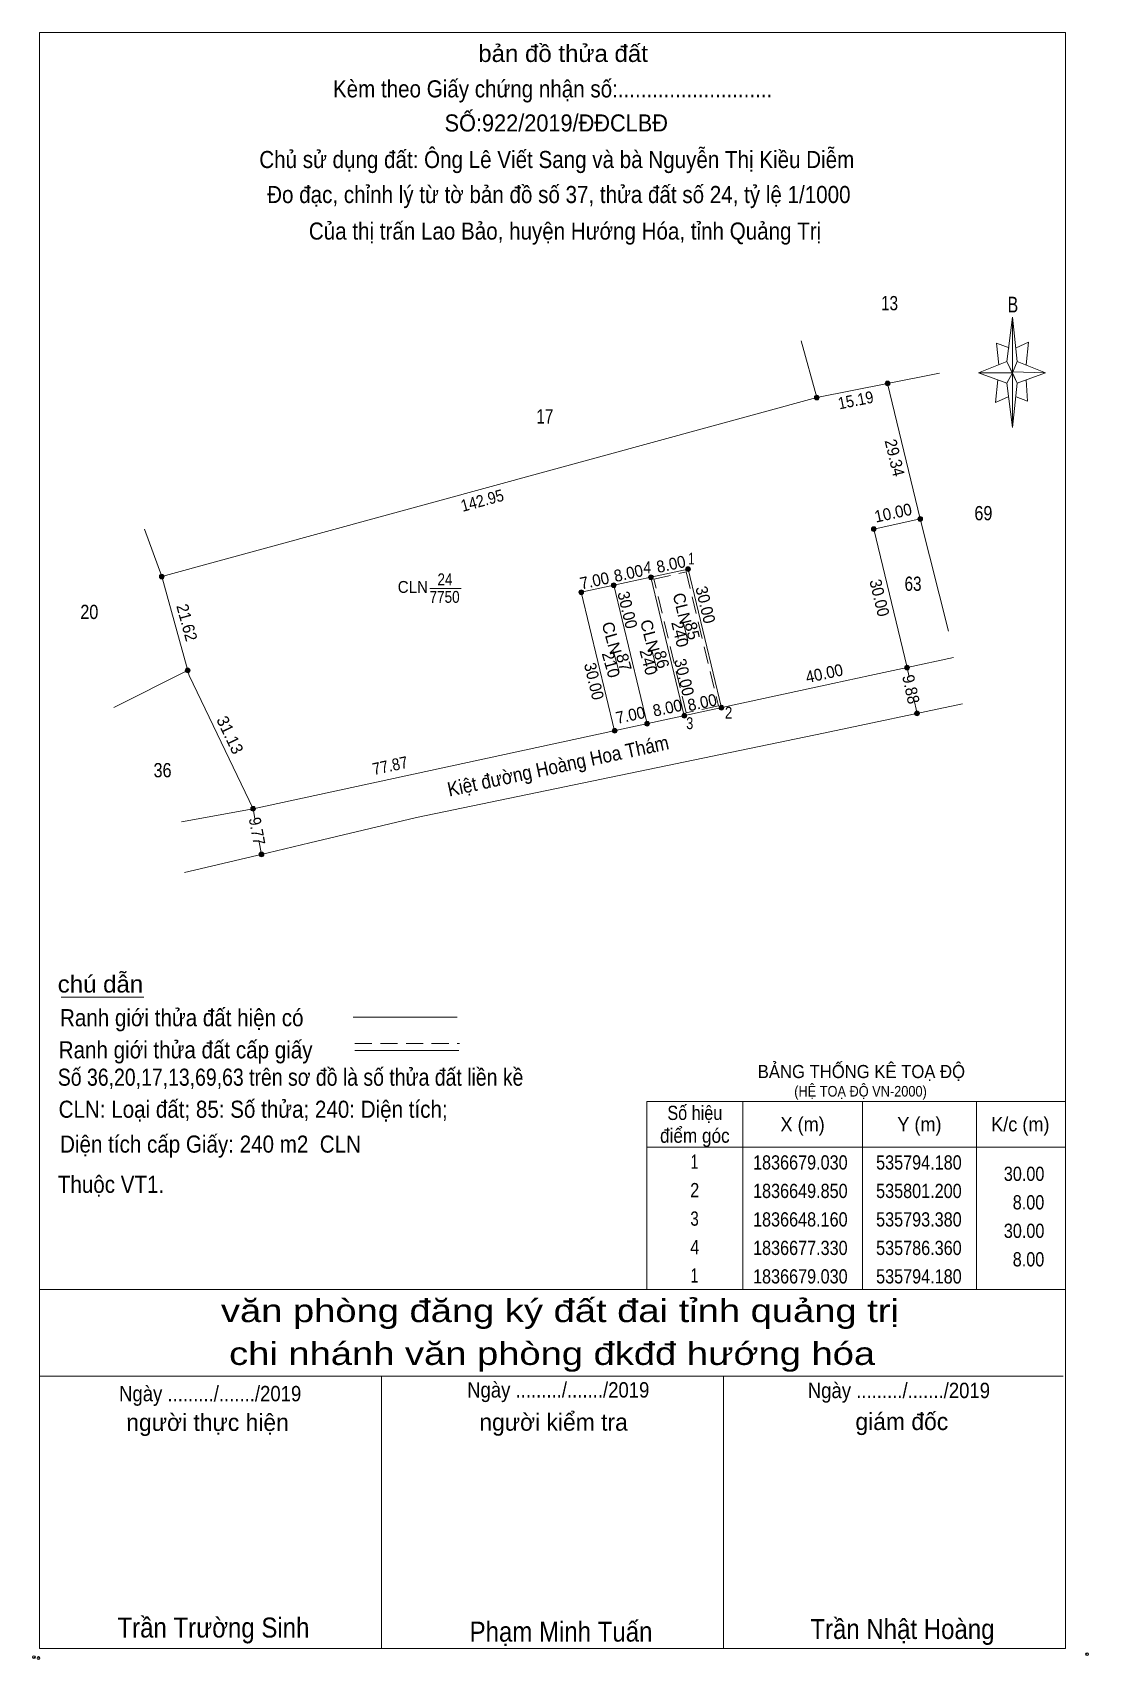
# Model space of a CAD drawing. Header units: metres. Extents: x 535253 to 536510, y 1836459 to 1837303.
# Drawn here: x 535414.5 to 535636.8, y 1836958.2 to 1837300.8 of the extents above; entities that cross this region are included whole.
import ezdxf
from ezdxf.enums import TextEntityAlignment as Align

# ---------------------------------------------------------------- set-up
doc = ezdxf.new("R2010")
doc.units = ezdxf.units.M
doc.header["$LTSCALE"] = 1.2
doc.header["$PDMODE"] = 32
doc.header["$PDSIZE"] = 0.6
doc.linetypes.add('MEDIUM_DASHED', pattern=[4.5, 3, -1.5])
for name, color, linetype, lineweight in [('1', 7, 'Continuous', 13), ('10', 7, 'Continuous', 13), ('12', 7, 'Continuous', 13), ('17', 7, 'Continuous', 13), ('2', 7, 'Continuous', 13), ('23', 7, 'Continuous', 13), ('5', 7, 'Continuous', 13), ('6', 7, 'Continuous', 13), ('63', 7, 'Continuous', 13)]:
    doc.layers.add(name, color=color, linetype=linetype, lineweight=lineweight)

msp = doc.modelspace()

# ---------------------------------------------------------------- texts
at = {"layer": '1', "width": 0.85}
msp.add_text('7750', height=2.5, dxfattribs=at).set_placement((535501.255, 1837180.71), align=Align.CENTER)
at = {"layer": '1'}
for s, height, width, p in [('BẢNG THỐNG KÊ TOẠ ĐỘ ', 2.76, 0.95, (535567.18, 1837080.62)), ('(HỆ TOẠ ĐỘ VN-2000)', 2.232, 0.9, (535574.86, 1837076.73))]:
    msp.add_text(s, height=height, dxfattribs=dict(at, width=width)).set_placement(p)
at = {"layer": '12'}
for s, width, p in [('13', 0.8, (535594.925, 1837242.33)), ('17', 0.8, (535522.355, 1837218.48)), ('69', 0.85, (535614.685, 1837198.1)), ('63', 0.8, (535599.875, 1837183.24)), ('20', 0.85, (535426.46, 1837177.3)), ('36', 0.85, (535441.88, 1837143.97))]:
    msp.add_text(s, height=3, dxfattribs=dict(at, width=width)).set_placement(p, align=Align.CENTER)
at = {"layer": '12', "width": 0.9}
msp.add_text('9.77', height=2.5, rotation=280.436, dxfattribs=at).set_placement((535460.543, 1837132.401), align=Align.CENTER)
at = {"layer": '2'}
for s, height, rotation, width, p in [('8.00', 2.5, 12.265, 0.95, (535549.184, 1837187.645)), ('30.00', 2.5, 283.527, 0.95, (535591.6, 1837181.477)), ('30.00', 2.5, 283.531, 0.95, (535538.54, 1837178.927)), ('30.00', 2.5, 283.527, 0.95, (535554.96, 1837180.007)), ('CLN', 2.5, 285.627, 1.05, (535535.243, 1837172.952)), ('CLN', 2.5, 284.606, 1.05, (535543.265, 1837173.425)), ('30.00', 2.5, 283.531, 0.95, (535531.5, 1837163.917)), ('30.00', 2.5, 283.531, 0.95, (535550.49, 1837164.757)), ('40.00', 2.5, 12.195, 0.95, (535581.446, 1837164.635)), ('9.88', 2.5, 282.151, 0.95, (535598.219, 1837162.243)), ('8.00', 2.5, 12.195, 0.95, (535548.406, 1837157.372)), ('8.00', 2.5, 12.195, 0.95, (535555.736, 1837158.522)), ('7.00', 2.5, 12.129, 0.95, (535540.642, 1837155.857)), ('Kiệt đường Hoàng Hoa Thám', 3, 12.184, 0.9, (535525.463, 1837144.909))]:
    msp.add_text(s, height=height, rotation=rotation, dxfattribs=dict(at, width=width)).set_placement(p, align=Align.CENTER)
for s, height, width, p in [('CLN', 2.5, 0.95, (535494.565, 1837182.81)), ('24', 2.5, 0.85, (535501.335, 1837184.41)), ('Số hiệu', 3, 0.85, (535553.935, 1837071.8)), ('X (m)', 3, 0.95, (535576.625, 1837069.4)), ('Y (m)', 3, 0.95, (535601.22, 1837069.4)), ('K/c (m)', 3, 0.95, (535622.46, 1837069.4)), ('điểm góc', 3, 0.9, (535553.94, 1837067)), ('1836679.030', 3, 0.85, (535576.145, 1837061.36)), ('535794.180', 3, 0.85, (535601.105, 1837061.36)), ('1836649.850', 3, 0.85, (535576.145, 1837055.36)), ('535801.200', 3, 0.85, (535601.105, 1837055.36)), ('1836648.160', 3, 0.85, (535576.145, 1837049.36)), ('535793.380', 3, 0.85, (535601.105, 1837049.36)), ('1836677.330', 3, 0.85, (535576.145, 1837043.36)), ('535786.360', 3, 0.85, (535601.105, 1837043.36)), ('1836679.030', 3, 0.85, (535576.145, 1837037.36)), ('535794.180', 3, 0.85, (535601.105, 1837037.36))]:
    msp.add_text(s, height=height, dxfattribs=dict(at, width=width)).set_placement(p, align=Align.CENTER)
for s, rotation, p in [('CLN', 283.643, (535550.053, 1837179.22)), ('240', 283.643, (535549.598, 1837173.86)), ('85', 283.643, (535552.194, 1837174.52)), ('240', 284.606, (535542.968, 1837167.95)), ('86', 284.606, (535545.741, 1837168.475)), ('210', 285.627, (535535.062, 1837167.377)), ('87', 285.627, (535537.8, 1837167.857))]:
    msp.add_text(s, height=2.5, rotation=rotation, dxfattribs=at).set_placement(p, align=Align.CENTER)
at = {"layer": '2', "width": 0.85}
for s, p in [('30.00', (535627.52, 1837058.96)), ('8.00', (535627.5, 1837052.96)), ('30.00', (535627.52, 1837046.96)), ('8.00', (535627.5, 1837040.96))]:
    msp.add_text(s, height=3, dxfattribs=at).set_placement(p, align=Align.RIGHT)
at = {"layer": '5'}
for s, height, width, p in [('bản đồ thửa đất', 3.6, 1.05, (535526.2, 1837294.62)), ('Kèm theo Giấy chứng nhận số:...........................', 3.6, 0.9, (535523.985, 1837287.16)), ('SỐ:922/2019/ĐĐCLBĐ', 3.6, 0.95, (535524.76, 1837279.98)), ('Chủ sử dụng đất: Ông Lê Viết Sang và bà Nguyễn Thị Kiều Diễm', 3.6, 0.9, (535524.87, 1837272.28)), ('Đo đạc, chỉnh lý từ tờ bản đồ số 37, thửa đất số 24, tỷ lệ 1/1000 ', 3.6, 0.9, (535525.91, 1837264.91)), ('Của thị trấn Lao Bảo, huyện Hướng Hóa, tỉnh Quảng Trị', 3.6, 0.9, (535526.61, 1837257.21)), ('B', 3.306, 0.75, (535620.9, 1837241.87)), ('văn phòng đăng ký đất đai tỉnh quảng trị', 4.8, 1.25, (535525.54, 1837029.23)), ('chi nhánh văn phòng đkđđ hướng hóa', 4.8, 1.25, (535523.89, 1837020.21)), ('Ngày ........./......./2019', 3.24, 0.9, (535525.18, 1837013.34)), ('Ngày ........./......./2019', 3.24, 0.9, (535596.9, 1837013.22)), ('Ngày ........./......./2019', 3.24, 0.9, (535451.9, 1837012.55)), ('Trần Trường Sinh', 4.2, 0.9, (535452.59, 1836962.8)), ('Phạm Minh Tuấn', 4.2, 0.9, (535525.765, 1836961.94)), ('Trần Nhật Hoàng', 4.2, 0.9, (535597.64, 1836962.49))]:
    msp.add_text(s, height=height, dxfattribs=dict(at, width=width)).set_placement(p, align=Align.CENTER)
for s, p in [('người thực hiện', (535451.35, 1837006.31)), ('người kiểm tra', (535524.195, 1837006.36)), ('giám đốc', (535597.51, 1837006.5))]:
    msp.add_text(s, height=3.6, dxfattribs=at).set_placement(p, align=Align.CENTER)
at = {"layer": '6'}
for s, width, p in [('chú dẫn', 1.05, (535419.81, 1837098.64)), ('Ranh giới thửa đất hiện có ', 0.9, (535420.29, 1837091.54)), ('Ranh giới thửa đất cấp giấy', 0.9, (535420.02, 1837084.77)), ('Số 36,20,17,13,69,63 trên sơ đồ là số thửa đất liền kề', 0.85, (535419.83, 1837079.01)), ('CLN: Loại đất; 85: Số thửa; 240: Diện tích;', 0.9, (535420, 1837072.26)), ('Diện tích cấp Giấy: 240 m2  CLN', 0.9, (535420.31, 1837064.92)), ('Thuộc VT1.', 0.9, (535419.83, 1837056.45))]:
    msp.add_text(s, height=3.6, dxfattribs=dict(at, width=width)).set_placement(p)
at = {"layer": '63'}
for s, rotation, width, p in [('15.19', 11.273, 0.9, (535588.046, 1837222.175)), ('29.34', 283.544, 0.95, (535594.801, 1837210.978)), ('142.95', 15.291, 0.9, (535509.505, 1837201.071)), ('10.00', 12.355, 0.95, (535595.943, 1837198.445)), ('8.00', 12.195, 0.95, (535540.216, 1837185.732)), ('7.00', 12.129, 0.95, (535533.072, 1837184.167)), ('21.62', 285.399, 0.95, (535445.804, 1837176.232)), ('77.87', 12.186, 0.9, (535490.051, 1837145.214))]:
    msp.add_text(s, height=2.5, rotation=rotation, dxfattribs=dict(at, width=width)).set_placement(p, align=Align.CENTER)
for s, width, p in [(' 1', 0.75, (535553.9, 1837188.79)), (' 4', 0.85, (535544.71, 1837186.94)), (' 2', 0.85, (535561.83, 1837156.33)), (' 3', 0.8, (535553.61, 1837154.11))]:
    msp.add_text(s, height=2.5, dxfattribs=dict(at, width=width)).set_placement(p, align=Align.RIGHT)
msp.add_text('31.13', height=2.5, rotation=295.66, dxfattribs=at).set_placement((535454.953, 1837152.346), align=Align.CENTER)
for s, width, p in [(' 1', 0.75, (535553.44, 1837061.53)), (' 2', 0.85, (535553.44, 1837055.53)), (' 3', 0.8, (535553.435, 1837049.53)), (' 4', 0.85, (535553.44, 1837043.53)), (' 1', 0.75, (535553.44, 1837037.53))]:
    msp.add_text(s, height=3, dxfattribs=dict(at, width=width)).set_placement(p, align=Align.CENTER)

# ---------------------------------------------------------------- hatches: boundary and pattern name
at = {"layer": '12'}
for points in [[(535595.01, 1837226.91, 1), (535594.01, 1837226.91, 1)], [(535580.11, 1837223.94, 1), (535579.11, 1837223.94, 1)], [(535601.88, 1837198.39, 1), (535600.88, 1837198.39, 1)], [(535592.11, 1837196.25, 1), (535591.11, 1837196.25, 1)], [(535553.01, 1837187.811, 1), (535552.01, 1837187.811, 1)], [(535442.22, 1837186.24, 1), (535441.22, 1837186.24, 1)], [(535599.13, 1837167.07, 1), (535598.13, 1837167.07, 1)], [(535447.66, 1837166.49, 1), (535446.66, 1837166.49, 1)], [(535560.03, 1837158.631, 1), (535559.03, 1837158.631, 1)], [(535601.21, 1837157.41, 1), (535600.21, 1837157.41, 1)], [(535461.44, 1837137.34, 1), (535460.44, 1837137.34, 1)], [(535463.21, 1837127.73, 1), (535462.21, 1837127.73, 1)]]:
    msp.add_hatch(color=256, dxfattribs=at).paths.add_polyline_path(points)
at = {"layer": '2'}
for points in [[(535537.37, 1837184.421, 1), (535536.37, 1837184.421, 1)], [(535545.19, 1837186.111, 1), (535544.19, 1837186.111, 1)], [(535530.53, 1837182.951, 1), (535529.53, 1837182.951, 1)], [(535552.21, 1837156.941, 1), (535551.21, 1837156.941, 1)], [(535537.55, 1837153.781, 1), (535536.55, 1837153.781, 1)], [(535544.39, 1837155.251, 1), (535543.39, 1837155.251, 1)]]:
    msp.add_hatch(color=256, dxfattribs=at).paths.add_polyline_path(points)

# ---------------------------------------------------------------- linework, layer by layer
at = {"layer": '10'}
for p, q in [((535601.38, 1837198.39), (535607.33, 1837174.78)), ((535552.51, 1837187.81), (535559.53, 1837158.63))]:
    msp.add_line(p, q, dxfattribs=at)
for points in [[(535460.94, 1837137.34), (535447.46, 1837165.4), (535441.72, 1837186.24), (535579.61, 1837223.94), (535594.51, 1837226.91)], [(535594.51, 1837226.91), (535601.38, 1837198.39), (535591.61, 1837196.25), (535598.63, 1837167.07)], [(535598.63, 1837167.07), (535590.81, 1837165.38), (535582.99, 1837163.69)], [(535582.99, 1837163.7), (535576.15, 1837162.22), (535460.94, 1837137.34)]]:
    msp.add_lwpolyline(points, dxfattribs=at)
at = {"layer": '12'}
for p, q in [((535544.69, 1837186.11), (535552.51, 1837187.81)), ((535536.87, 1837184.42), (535530.03, 1837182.95)), ((535536.87, 1837184.42), (535544.69, 1837186.11)), ((535461.31, 1837135.31), (535460.94, 1837137.34)), ((535462.71, 1837127.73), (535462.16, 1837130.72))]:
    msp.add_line(p, q, dxfattribs=at)
at = {"layer": '12', "linetype": 'MEDIUM_DASHED'}
msp.add_lwpolyline([(535552.14, 1837187.22), (535558.92, 1837159.01), (535552.08, 1837157.53), (535545.3, 1837185.73)], close=True, dxfattribs=at)
at = {"layer": '12'}
for centre in [(535594.51, 1837226.91), (535579.61, 1837223.94), (535601.38, 1837198.39), (535591.61, 1837196.25), (535552.51, 1837187.811), (535441.72, 1837186.24), (535598.63, 1837167.07), (535447.16, 1837166.49), (535559.53, 1837158.631), (535600.71, 1837157.41), (535460.94, 1837137.34), (535462.71, 1837127.73)]:
    msp.add_circle(centre, 0.5, dxfattribs=at)
at = {"layer": '17'}
msp.add_line((535420.55, 1837097.66), (535437.93, 1837097.66), dxfattribs=at)
at = {"layer": '2'}
for p, q in [((535576.31, 1837235.88), (535579.61, 1837223.94)), ((535594.51, 1837226.91), (535605.43, 1837229.09)), ((535441.72, 1837186.24), (535438.11, 1837196.2)), ((535536.87, 1837184.42), (535543.89, 1837155.25)), ((535544.69, 1837186.11), (535551.71, 1837156.94)), ((535498.13, 1837183.73), (535504.75, 1837183.73)), ((535530.03, 1837182.95), (535537.05, 1837153.78)), ((535608.41, 1837169.18), (535598.63, 1837167.07)), ((535431.63, 1837158.68), (535447.16, 1837166.49)), ((535599.06, 1837165.06), (535598.63, 1837167.07)), ((535600.71, 1837157.41), (535599.98, 1837160.78)), ((535581.04, 1837153.27), (535610.29, 1837159.43)), ((535564.02, 1837075.7), (535564.02, 1837036.1)), ((535589.22, 1837075.7), (535589.22, 1837036.1)), ((535613.22, 1837075.7), (535613.22, 1837036.1)), ((535543.86, 1837066.1), (535631.94, 1837066.1))]:
    msp.add_line(p, q, dxfattribs=at)
for points in [[(535601.38, 1837198.39), (535591.61, 1837196.25), (535598.63, 1837167.07)], [(535472.89, 1837130.14), (535495.34, 1837135.53), (535581.05, 1837153.24)]]:
    msp.add_lwpolyline(points, dxfattribs=at)
msp.add_lwpolyline([(535543.86, 1837075.7), (535631.94, 1837075.7), (535631.94, 1837036.1), (535543.86, 1837036.1)], close=True, dxfattribs=at)
for centre in [(535536.87, 1837184.421), (535544.69, 1837186.111), (535530.03, 1837182.951), (535551.71, 1837156.941), (535537.05, 1837153.781), (535543.89, 1837155.251)]:
    msp.add_circle(centre, 0.5, dxfattribs=at)
at = {"layer": '23'}
for p, q in [((535460.94, 1837137.34), (535445.9, 1837134.56)), ((535472.89, 1837130.14), (535464.13, 1837128.07)), ((535464.13, 1837128.07), (535446.47, 1837123.9))]:
    msp.add_line(p, q, dxfattribs=at)
at = {"layer": '5'}
for p, q in [((535619.63, 1837231.55), (535620.83, 1837240.91)), ((535619.63, 1837226.99), (535613.63, 1837229.15)), ((535621.79, 1837231.55), (535627.79, 1837229.15)), ((535621.79, 1837226.99), (535620.83, 1837217.63)), ((535623.71, 1837227.71), (535623.95, 1837223.15)), ((535623.95, 1837223.15), (535621.55, 1837224.11)), ((535415.94, 1837036.1), (535631.94, 1837036.1)), ((535415.94, 1837017.86), (535631.46, 1837017.86)), ((535415.94, 1837017.86), (535631.46, 1837017.86)), ((535415.94, 1837017.86), (535631.46, 1837017.86)), ((535487.94, 1836960.5), (535487.94, 1837017.86)), ((535559.94, 1836960.5), (535559.94, 1837017.86))]:
    msp.add_line(p, q, dxfattribs=at)
for points in [[(535415.94, 1837300.82), (535631.94, 1837300.82), (535631.94, 1836960.5), (535415.94, 1836960.5)], [(535620.83, 1837240.91), (535621.79, 1837231.55), (535620.83, 1837229.15)], [(535620.83, 1837229.15), (535613.63, 1837229.15), (535619.63, 1837231.55), (535621.79, 1837226.99), (535627.79, 1837229.15), (535620.83, 1837229.39)], [(535620.83, 1837229.15), (535620.83, 1837217.63), (535619.63, 1837226.99)]]:
    msp.add_lwpolyline(points, close=True, dxfattribs=at)
for points in [[(535620.11, 1837234.43), (535617.47, 1837235.39), (535617.95, 1837230.83)], [(535621.55, 1837234.43), (535624.19, 1837235.63), (535623.71, 1837230.83)], [(535620.83, 1837229.15), (535619.63, 1837231.55), (535613.63, 1837229.15)], [(535620.83, 1837229.15), (535621.79, 1837226.99), (535627.79, 1837229.15)], [(535617.71, 1837227.71), (535617.23, 1837222.91), (535619.87, 1837224.11)], [(535631.94, 1836960.5), (535415.94, 1836960.5), (535415.94, 1837017.86)]]:
    msp.add_lwpolyline(points, dxfattribs=at)
for p in [(535414.81, 1836958.65), (535415.77, 1836958.48)]:
    msp.add_point(p, dxfattribs=at)
at = {"layer": '6'}
for p, q in [((535481.99, 1837093.48), (535503.93, 1837093.48)), ((535482.33, 1837086.45), (535504.26, 1837086.45))]:
    msp.add_line(p, q, dxfattribs=at)
at = {"layer": '6', "linetype": 'MEDIUM_DASHED'}
msp.add_line((535482.33, 1837087.94), (535504.41, 1837087.94), dxfattribs=at)
at = {"layer": '6'}
msp.add_point((535636.5, 1836959.3), dxfattribs=at)
at = {"layer": '63'}
for p, q in [((535551.58, 1837176.45), (535552.49, 1837172.7)), ((535544.9, 1837170.77), (535546.02, 1837166.45)), ((535536.78, 1837170.48), (535538.01, 1837166.09))]:
    msp.add_line(p, q, dxfattribs=at)

msp.set_redraw_order([(e.dxf.handle, doc.entitydb.next_handle()) for e in msp.query("TEXT MTEXT ATTDEF DIMENSION ARC_DIMENSION")])  # texts and dimensions are drawn at this point

doc.saveas('drawing.dxf')
